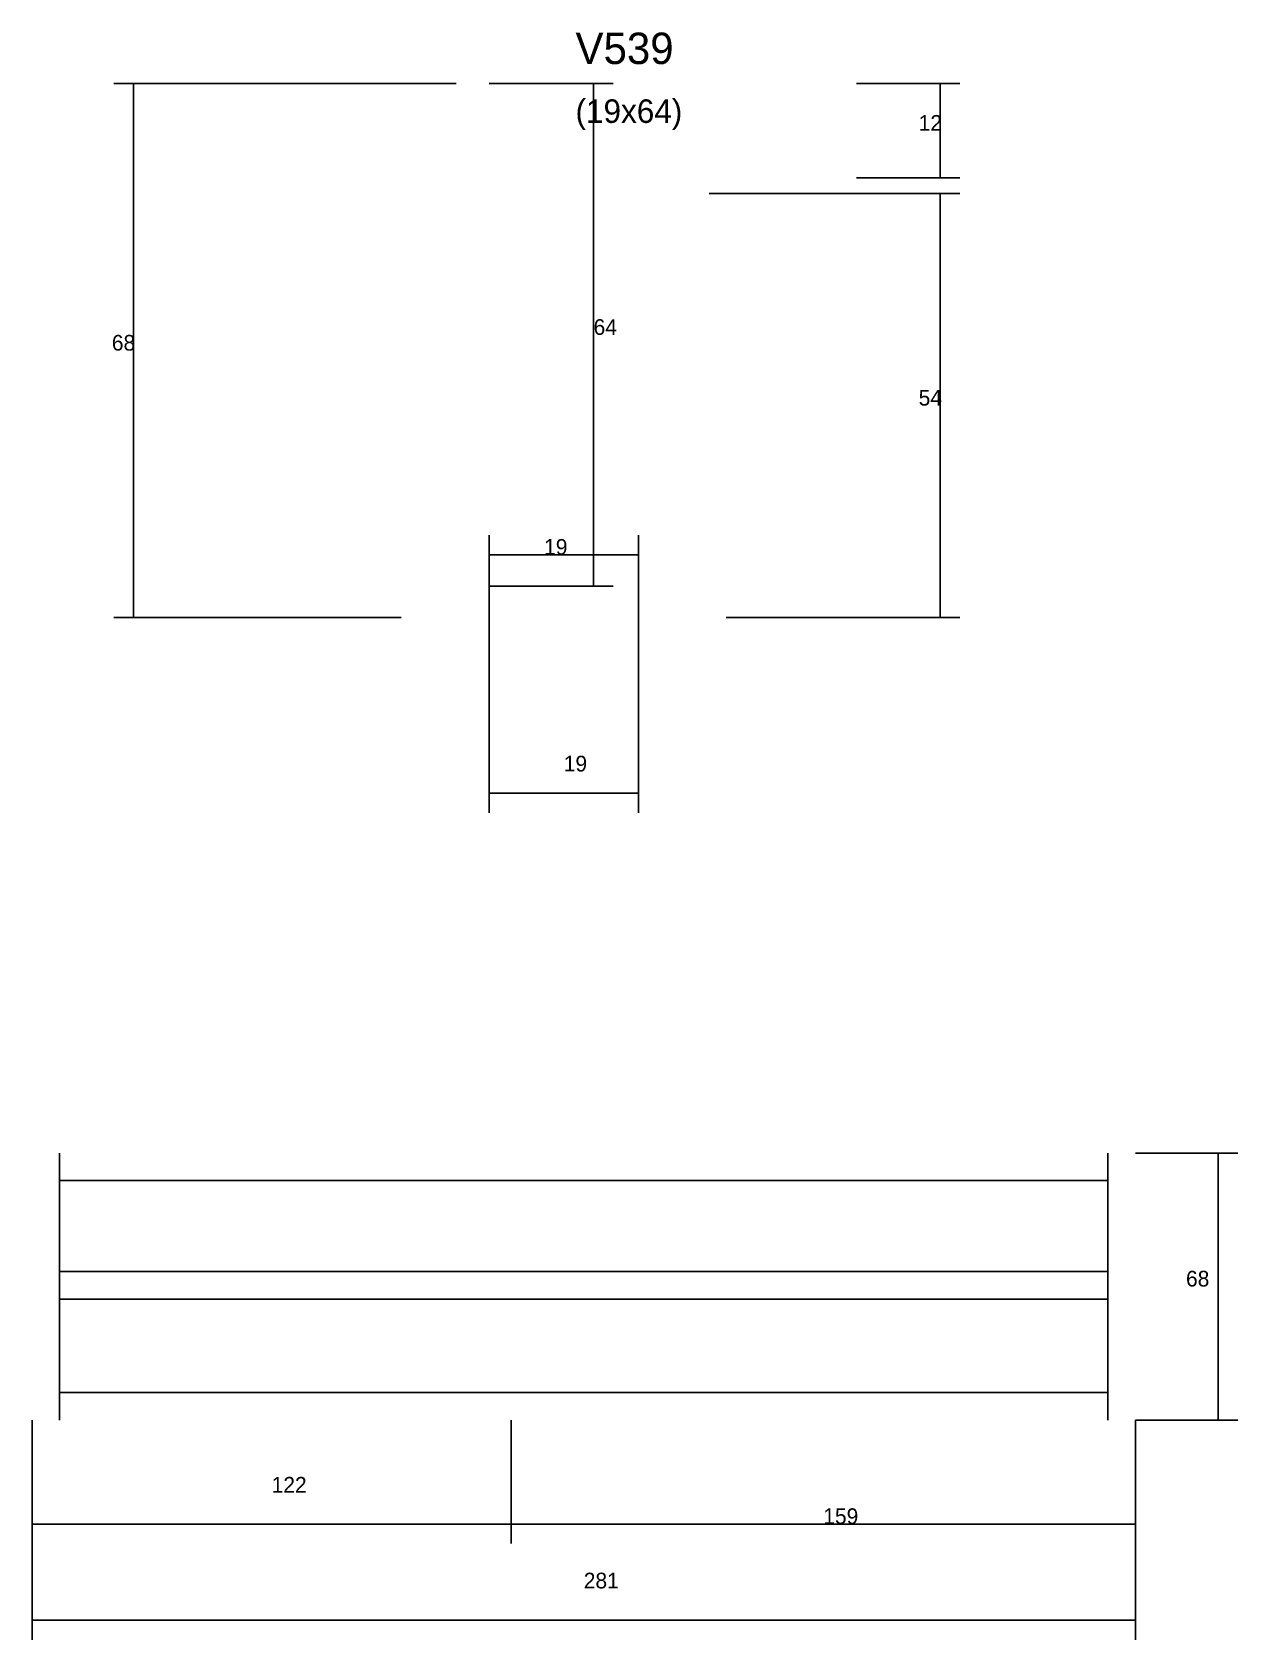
# Model space of a CAD drawing. Header units: metres. Extents: x -2848 to 21926, y -45195 to 1016.
# Drawn here: x 3061.6 to 3368.7, y -39996.4 to -39586.9 of the extents above; entities that cross this region are included whole.
import ezdxf

# ---------------------------------------------------------------- set-up
doc = ezdxf.new("R2010")
doc.units = ezdxf.units.M
for name, color, linetype in [('COTA', 4, 'Continuous'), ('Cota Seção (2x)', 4, 'Continuous'), ('SARR_2.2x7', 40, 'Continuous'), ('Texto Seção', 7, 'Continuous')]:
    doc.layers.add(name, color=color, linetype=linetype)

msp = doc.modelspace()

# ---------------------------------------------------------------- texts
at = {"layer": 'COTA'}
for s, p in [('12', (3287.4, -39612)), ('68', (3081.9, -39668)), ('54', (3287.4, -39682)), ('19', (3197, -39775.2)), ('68', (3355.5, -39906.4)), ('122', (3122.6, -39958.9)), ('159', (3263.1, -39966.9)), ('281', (3202.1, -39983.3))]:
    msp.add_text(s, height=4, dxfattribs=at).set_placement(p)
at = {"layer": 'Cota Seção (2x)'}
for s, p in [('64', (3204.6, -39664)), ('19', (3192, -39720))]:
    msp.add_text(s, height=4, dxfattribs=at).set_placement(p)
at = {"layer": 'Texto Seção'}
for s, height, p in [('V539', 8, (3200, -39595)), ('(19x64)', 6, (3200, -39610))]:
    msp.add_text(s, height=height, dxfattribs=at).set_placement(p)

# ---------------------------------------------------------------- linework, layer by layer
at = {"layer": 'COTA'}
for p, q in [((3169.6, -39600), (3082.4, -39600)), ((3087.4, -39736), (3087.4, -39600)), ((3271.6, -39600), (3297.9, -39600)), ((3292.9, -39624), (3292.9, -39600)), ((3271.6, -39624), (3297.9, -39624)), ((3234, -39628), (3297.9, -39628)), ((3292.9, -39736), (3292.9, -39628)), ((3155.6, -39736), (3082.4, -39736)), ((3178, -39736), (3178, -39785.7)), ((3216, -39736), (3216, -39785.7)), ((3238.4, -39736), (3297.9, -39736)), ((3178, -39780.7), (3216, -39780.7)), ((3342.6, -39872.4), (3368.7, -39872.4)), ((3363.7, -39940.4), (3363.7, -39872.4)), ((3061.6, -39940.4), (3061.6, -39971.9)), ((3061.6, -39940.4), (3061.6, -39996.4)), ((3183.6, -39940.4), (3183.6, -39971.9)), ((3183.6, -39940.4), (3183.6, -39971.9)), ((3342.6, -39940.4), (3342.6, -39971.9)), ((3342.6, -39940.4), (3342.6, -39996.4)), ((3342.6, -39940.4), (3368.7, -39940.4)), ((3061.6, -39966.9), (3183.6, -39966.9)), ((3183.6, -39966.9), (3342.6, -39966.9)), ((3061.6, -39991.4), (3342.6, -39991.4))]:
    msp.add_line(p, q, dxfattribs=at)
at = {"layer": 'Cota Seção (2x)'}
for p, q in [((3178, -39600), (3209.6, -39600)), ((3204.6, -39728), (3204.6, -39600)), ((3178, -39736), (3178, -39715)), ((3216, -39736), (3216, -39715)), ((3178, -39720), (3216, -39720)), ((3178, -39728), (3209.6, -39728))]:
    msp.add_line(p, q, dxfattribs=at)
at = {"layer": 'SARR_2.2x7'}
for p, q in [((3068.6, -39940.4), (3068.6, -39872.4)), ((3335.6, -39940.4), (3335.6, -39872.4)), ((3068.6, -39879.4), (3183.6, -39879.4)), ((3183.6, -39879.4), (3335.6, -39879.4)), ((3068.6, -39902.6), (3183.6, -39902.6)), ((3183.6, -39902.6), (3335.6, -39902.6)), ((3068.6, -39909.6), (3183.6, -39909.6)), ((3183.6, -39909.6), (3335.6, -39909.6)), ((3068.6, -39933.4), (3183.6, -39933.4)), ((3183.6, -39933.4), (3335.6, -39933.4))]:
    msp.add_line(p, q, dxfattribs=at)

msp.set_redraw_order([(e.dxf.handle, doc.entitydb.next_handle()) for e in msp.query("TEXT MTEXT ATTDEF DIMENSION ARC_DIMENSION")])  # texts and dimensions are drawn at this point

doc.saveas('drawing.dxf')
